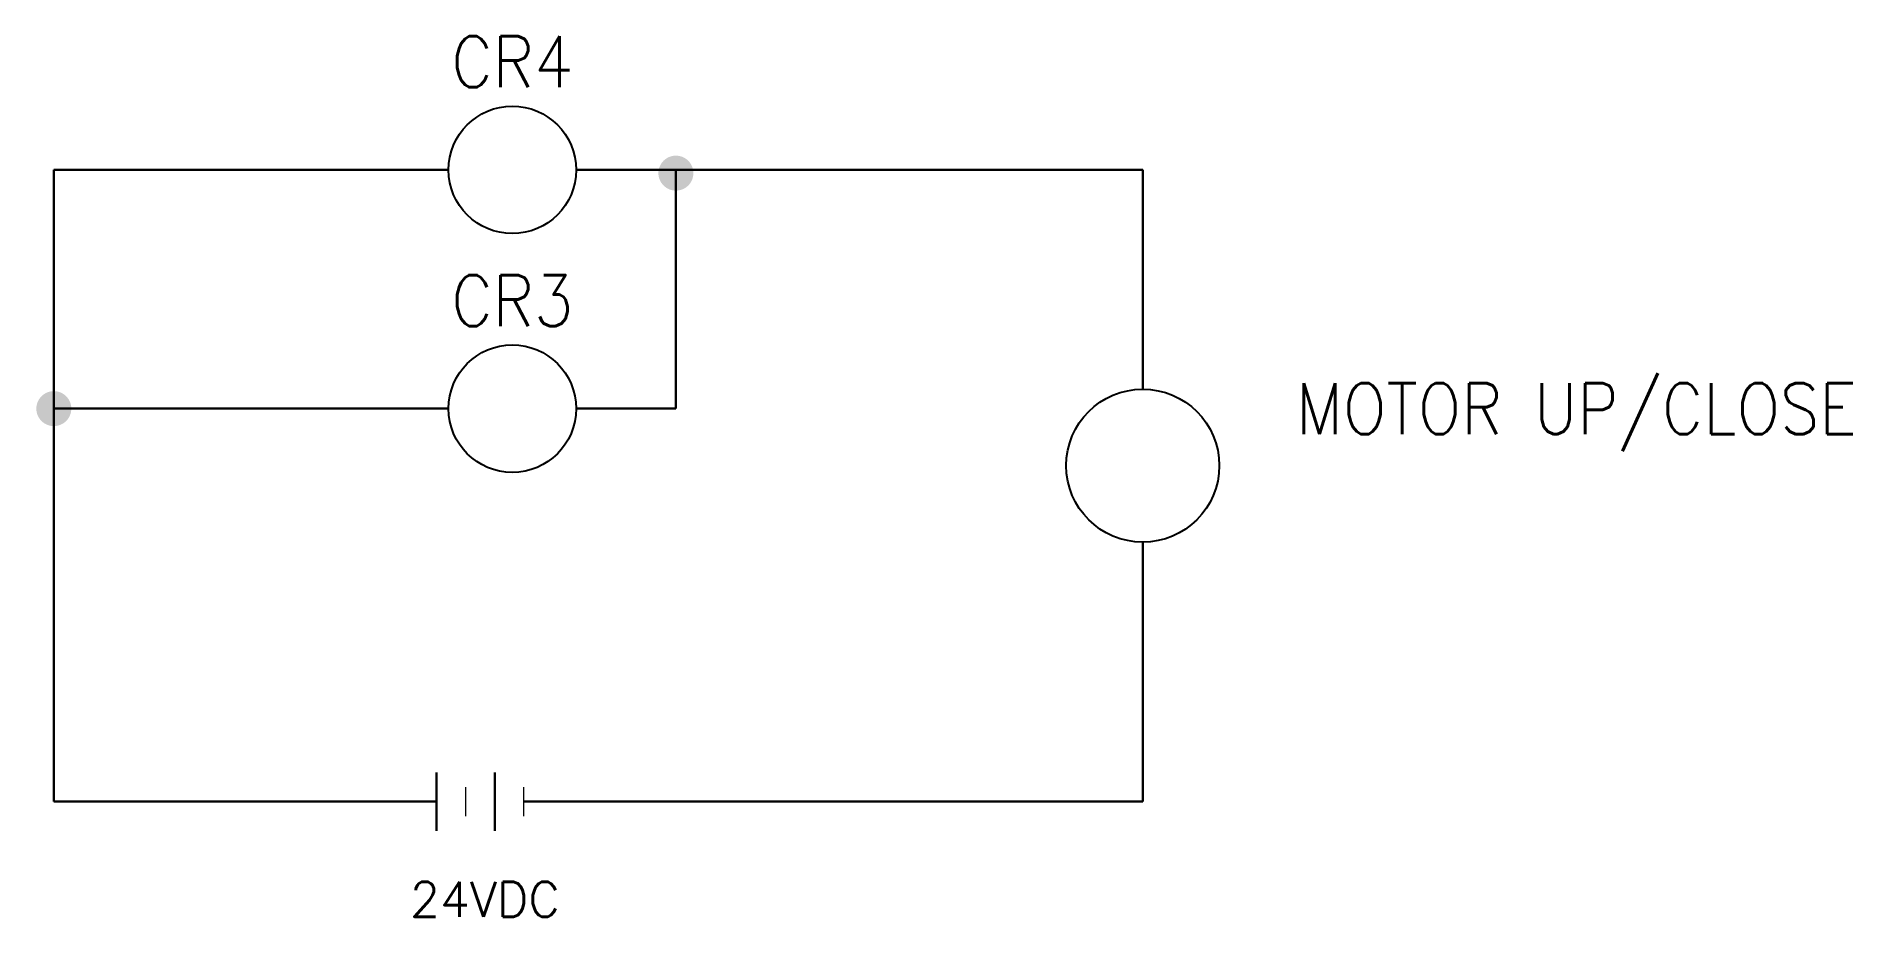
# Model space of a CAD drawing. Extents: x -221 to 865, y 200 to 912.
# Drawn here: x 709.3 to 865.1, y 836.4 to 911.9 of the extents above; entities that cross this region are included whole.
import ezdxf
from ezdxf.enums import TextEntityAlignment as Align

# ---------------------------------------------------------------- set-up
doc = ezdxf.new("R2010")
doc.units = 0
doc.header["$MEASUREMENT"] = 0
doc.layers.get('0').update_dxf_attribs({"linetype": 'CONTINUOUS'})
for name, color, linetype in [('MISC', 7, 'CONTINUOUS'), ('SYMS', 7, 'CONTINUOUS'), ('TAGS', 150, 'CONTINUOUS')]:
    doc.layers.add(name, color=color, linetype=linetype)
doc.styles.get("Standard").update_dxf_attribs({"font": 'txt', "bigfont": 'BIGFONT'})
doc.styles.add('WD', font='romans.shx')

msp = doc.modelspace()

# ---------------------------------------------------------------- texts
at = {"linetype": 'Continuous'}
msp.add_text('24VDC', height=3, dxfattribs=at).set_placement((741.34, 836.38))

# ---------------------------------------------------------------- blocks, each defined once
blk = doc.blocks.new('HCR1')
blk.add_circle((0, 0), 0.1562)
at = {"style": 'WD'}
for tag, width, p in [('INST', 0.7, (0.0055, 0.5282)), ('LOC', 0.7, (0.0055, 0.3586)), ('TAG1', 0.9, (0, 0.2024))]:
    blk.add_attdef(tag, text='', height=0.125, dxfattribs=dict(at, width=width)).set_placement(p, align=Align.CENTER)
at = {"style": 'WD', "flags": 9}
blk.add_attdef('FAMILY', text='', height=0.01, dxfattribs=at).set_placement((-0.0053, 0.1698), align=Align.CENTER)
at = {"style": 'WD'}
for tag, p, width in [('DESC1', (1.126, 0.0757), 0.9), ('DESC2', (1.126, -0.0806), 0.9), ('DESC3', (1.126, -0.2368), 0.9), ('XREFNO', (1.3591, -0.3931), 0.8), ('XREFNC', (1.3591, -0.5493), 0.8)]:
    blk.add_attdef(tag, p, '', height=0.125, dxfattribs=dict(at, width=width))
at = {"linetype": 'Continuous', "style": 'WD', "flags": 9}
blk.add_attdef('ASSYCODE', text='', height=0.01, dxfattribs=at).set_placement((0, 0.125), align=Align.CENTER)
at = {"linetype": 'Continuous', "style": 'WD', "flags": 1}
for tag, p in [('MFG', (0, 0.1404)), ('CAT', (0, 0.1593))]:
    blk.add_attdef(tag, text='', height=0.01, dxfattribs=at).set_placement(p, align=Align.MIDDLE)
at = {"style": 'WD', "flags": 1}
for tag, p in [('X4TERM01', (-0.1562, 0)), ('X1TERM02', (0.1562, 0))]:
    blk.add_attdef(tag, p, '', height=0.0125, dxfattribs=at)
at = {"linetype": 'Continuous', "style": 'WD'}
blk.add_attdef('TERM01', text='', height=0.125, dxfattribs=at).set_placement((-0.2, -0.0662), align=Align.TOP_RIGHT)
blk.add_attdef('TERM02', text='', height=0.125, dxfattribs=at).set_placement((0.2, -0.0662), align=Align.TOP_LEFT)
at = {"style": 'WD', "width": 0.8, "flags": 8}
for tag, p in [('NO', (1.126, -0.3931)), ('NC', (1.126, -0.5493))]:
    blk.add_attdef(tag, p, '', height=0.125, dxfattribs=at)
blk = doc.blocks.new('HMO13')
blk.add_circle((0, 0), 0.1875)
at = {"style": 'WD'}
for tag, p, width in [('INST', (0.3805, 0.4032), 0.7), ('LOC', (0.3805, 0.2336), 0.7), ('TAG1', (0.375, 0.0774), 0.9), ('DESC1', (0.376, -0.0789), 0.9), ('DESC2', (0.376, -0.2351), 0.9), ('DESC3', (0.376, -0.3914), 0.9), ('RATING3', (0.375, -0.5476), 0.8), ('RATING4', (0.375, -0.7039), 0.8), ('WDTAGALT', (0.375, -0.875), 0.7)]:
    blk.add_attdef(tag, p, '', height=0.125, dxfattribs=dict(at, width=width))
at = {"style": 'WD', "flags": 9}
blk.add_attdef('FAMILY', text='', height=0.01, dxfattribs=at).set_placement((-0.0053, 0.1698), align=Align.CENTER)
at = {"style": 'WD', "flags": 1}
for tag, p in [('X0TERM01', (-0.0938, 0.1624)), ('X4TERM02', (-0.1875, 0)), ('X0TERM04', (0.1326, -0.1326)), ('X0TERM03', (-0.0938, -0.1624))]:
    blk.add_attdef(tag, p, '', height=0.0125, dxfattribs=at)
at = {"linetype": 'Continuous', "style": 'WD', "flags": 9}
blk.add_attdef('ASSYCODE', text='', height=0.01, dxfattribs=at).set_placement((0, 0.125), align=Align.CENTER)
at = {"linetype": 'Continuous', "style": 'WD', "flags": 1}
for tag, p in [('MFG', (0, 0.1404)), ('CAT', (0, 0.1593))]:
    blk.add_attdef(tag, text='', height=0.01, dxfattribs=at).set_placement(p, align=Align.MIDDLE)
at = {"style": 'WD', "width": 0.8}
blk.add_attdef('RATING1', text='', height=0.1, dxfattribs=at).set_placement((0, 0), align=Align.CENTER)
blk.add_attdef('RATING2', text='', height=0.1, dxfattribs=at).set_placement((0, -0.0312), align=Align.TOP_CENTER)

# ---------------------------------------------------------------- hatches: boundary and pattern name
at = {"linetype": 'Continuous'}
h = msp.add_hatch(color=256, dxfattribs=at)
h.dxf.hatch_style = 1
h.paths.add_polyline_path([(764.15, 901.66), (764.15, 900.16), (765.65, 900.16, 0.414214)])
h.paths.add_polyline_path([(765.65, 900.16), (764.15, 900.16), (764.15, 898.66, 0.414214)])
h.paths.add_polyline_path([(764.15, 900.16), (764.15, 901.66, 0.414214), (762.65, 900.16, 0.414214), (764.15, 898.66)])
h = msp.add_hatch(color=256, dxfattribs=at)
h.dxf.hatch_style = 1
h.paths.add_polyline_path([(710.8, 881.46), (710.8, 879.96), (712.3, 879.96, 0.414214)])
h.paths.add_polyline_path([(712.3, 879.96), (710.8, 879.96), (710.8, 878.46, 0.414214)])
h.paths.add_polyline_path([(710.8, 879.96), (710.8, 881.46, 0.414214), (709.3, 879.96, 0.414214), (710.8, 878.46)])

# ---------------------------------------------------------------- linework, layer by layer
at = {"linetype": 'Continuous', "lineweight": 30}
for p, q in [((710.8, 900.44), (744.65, 900.44)), ((710.8, 900.44), (710.8, 846.25)), ((755.58, 900.44), (804.19, 900.44)), ((764.15, 879.96), (764.15, 900.44)), ((804.19, 900.44), (804.19, 881.63)), ((744.65, 879.96), (710.8, 879.96)), ((755.58, 879.96), (764.15, 879.96)), ((804.19, 868.51), (804.19, 846.25)), ((743.62, 843.75), (743.62, 848.75)), ((748.62, 843.75), (748.62, 848.75)), ((710.8, 846.25), (738.62, 846.25)), ((738.62, 846.25), (743.62, 846.25)), ((751.12, 846.25), (758.62, 846.25)), ((804.19, 846.25), (758.62, 846.25))]:
    msp.add_line(p, q, dxfattribs=at)
at = {"linetype": 'Continuous', "lineweight": 20}
for p, q in [((746.12, 845), (746.12, 847.5)), ((751.12, 845), (751.12, 847.5))]:
    msp.add_line(p, q, dxfattribs=at)

# ---------------------------------------------------------------- block references
at = {"layer": 'SYMS', "linetype": 'Continuous'}
ref = msp.add_blockref('HCR1', (750.12, 900.44), dxfattribs=dict(at, xscale=35, yscale=35, zscale=35))
ref.add_attrib('NC', 'NC', (789.53, 881.21), dxfattribs={"layer": 'MISC', "height": 4.375, "style": 'WD', "width": 0.8, "flags": 8})
ref.add_attrib('NO', 'NO', (789.53, 886.68), dxfattribs={"layer": 'MISC', "height": 4.375, "style": 'WD', "width": 0.8, "flags": 8})
ref.add_attrib('TAG1', 'CR4', dxfattribs={"layer": 'TAGS', "height": 4.375, "style": 'WD', "width": 0.9}).set_placement((750.12, 907.52), align=Align.CENTER)
ref = msp.add_blockref('HCR1', (750.12, 879.96), dxfattribs=dict(at, xscale=35, yscale=35, zscale=35))
ref.add_attrib('NC', 'NC', (789.53, 860.73), dxfattribs={"layer": 'MISC', "height": 4.375, "style": 'WD', "width": 0.8, "flags": 8})
ref.add_attrib('NO', 'NO', (789.53, 866.2), dxfattribs={"layer": 'MISC', "height": 4.375, "style": 'WD', "width": 0.8, "flags": 8})
ref.add_attrib('TAG1', 'CR3', dxfattribs={"layer": 'TAGS', "height": 4.375, "style": 'WD', "width": 0.9}).set_placement((750.12, 887.04), align=Align.CENTER)
ref = msp.add_blockref('HMO13', (804.19, 875.07), dxfattribs=dict(at, xscale=35, yscale=35, zscale=35))
ref.add_attrib('TAG1', 'MOTOR UP/CLOSE', (817.32, 877.78), dxfattribs={"layer": 'TAGS', "height": 4.375, "style": 'WD', "width": 0.9})

msp.set_redraw_order([(e.dxf.handle, doc.entitydb.next_handle()) for e in msp.query("TEXT MTEXT ATTDEF DIMENSION ARC_DIMENSION")])  # texts and dimensions are drawn at this point

# ---------------------------------------------------------------- next in the draw order: wipeouts: each hides what was drawn before it
at = {"linetype": 'Continuous'}
for points in [[(786.98, 892.81), (803.49, 892.46), (796.98, 879.11), (787.91, 880.1)], [(787.84, 871.97), (797.56, 870.91), (797.19, 859.28), (788.84, 860.03)]]:
    msp.add_wipeout(points, dxfattribs=at)

doc.saveas('drawing.dxf')
